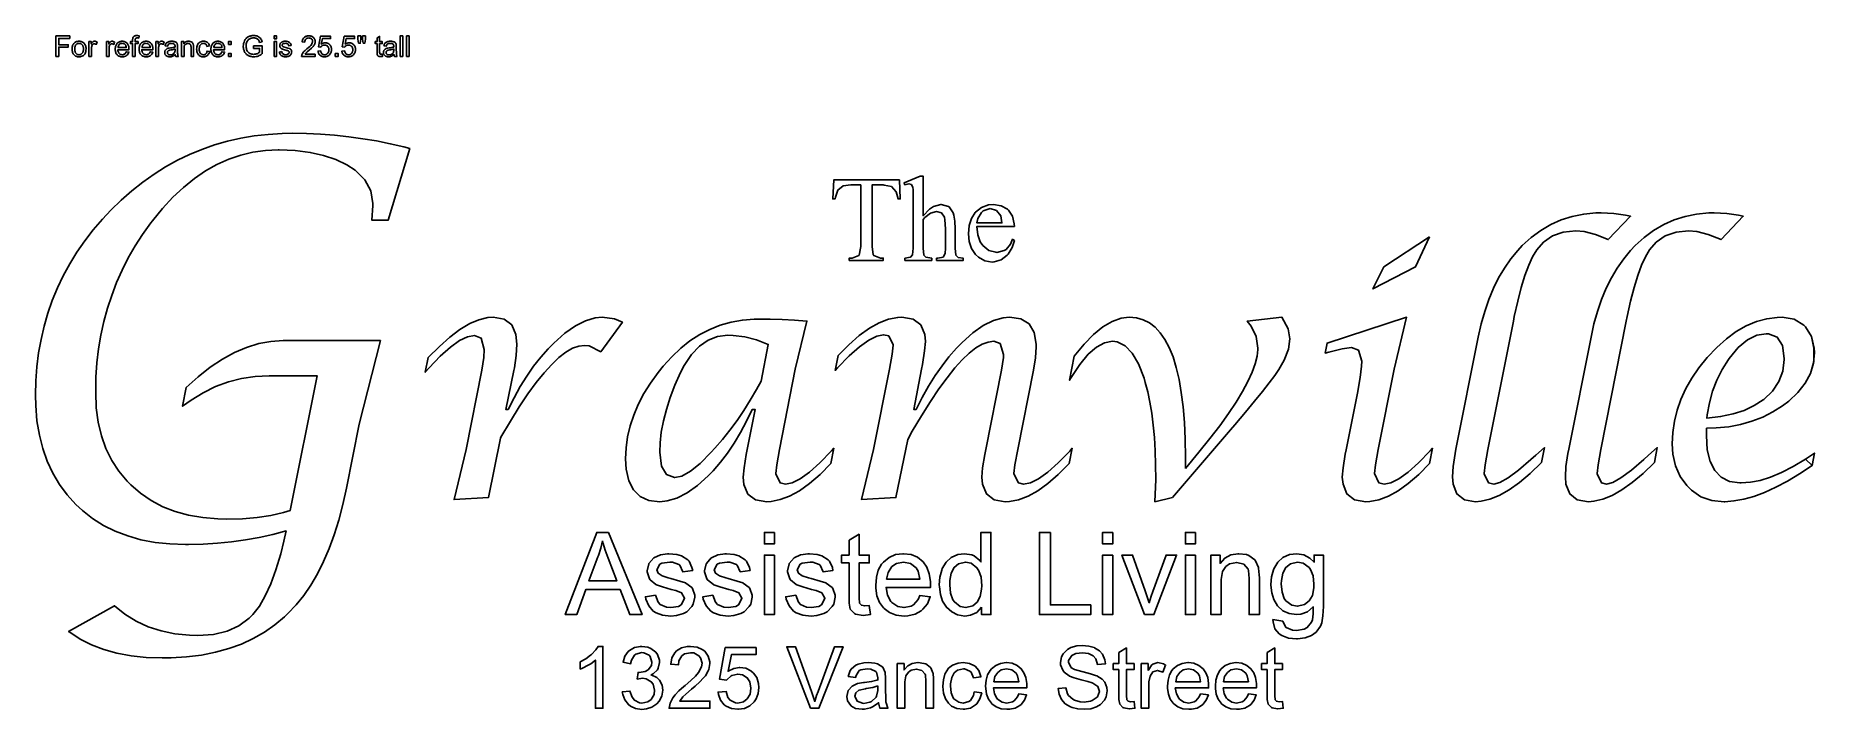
# Model space of a CAD drawing. Header units: metres. Extents: x 91.9 to 178.4, y -129.4 to -96.7.
import ezdxf

# ---------------------------------------------------------------- set-up
doc = ezdxf.new("R2010")
doc.units = ezdxf.units.M

msp = doc.modelspace()

# ---------------------------------------------------------------- linework, layer by layer
at = {"color": 7}
for points in [[(92.898, -97.669), (93.031, -97.669), (93.031, -97.216), (93.5, -97.216), (93.5, -97.098), (93.031, -97.098), (93.031, -96.788), (93.573, -96.788), (93.573, -96.67), (92.898, -96.67)], [(96.628, -97.669), (96.75, -97.669), (96.75, -97.041), (96.891, -97.041), (96.891, -96.946), (96.75, -96.946), (96.75, -96.879), (96.751, -96.849), (96.756, -96.823), (96.763, -96.804), (96.773, -96.789), (96.787, -96.779), (96.805, -96.772), (96.826, -96.767), (96.852, -96.766), (96.888, -96.767), (96.925, -96.772), (96.943, -96.665), (96.883, -96.656), (96.829, -96.653), (96.791, -96.655), (96.757, -96.66), (96.728, -96.669), (96.704, -96.682), (96.683, -96.698), (96.666, -96.716), (96.652, -96.737), (96.641, -96.76), (96.635, -96.78), (96.631, -96.805), (96.629, -96.835), (96.628, -96.869), (96.628, -96.946), (96.52, -96.946), (96.52, -97.041), (96.628, -97.041)], [(102.512, -97.278), (102.806, -97.278), (102.806, -97.464), (102.782, -97.482), (102.754, -97.5), (102.72, -97.517), (102.682, -97.534), (102.641, -97.548), (102.599, -97.559), (102.557, -97.565), (102.514, -97.567), (102.465, -97.564), (102.418, -97.556), (102.372, -97.543), (102.327, -97.524), (102.286, -97.499), (102.25, -97.468), (102.22, -97.432), (102.194, -97.39), (102.174, -97.342), (102.159, -97.289), (102.151, -97.231), (102.148, -97.166), (102.15, -97.113), (102.157, -97.062), (102.169, -97.012), (102.186, -96.965), (102.198, -96.939), (102.213, -96.913), (102.23, -96.889), (102.249, -96.867), (102.271, -96.845), (102.296, -96.826), (102.324, -96.809), (102.355, -96.794), (102.39, -96.782), (102.428, -96.773), (102.468, -96.768), (102.512, -96.766), (102.549, -96.768), (102.584, -96.773), (102.618, -96.781), (102.65, -96.792), (102.679, -96.806), (102.705, -96.823), (102.727, -96.841), (102.745, -96.862), (102.761, -96.886), (102.776, -96.914), (102.789, -96.946), (102.801, -96.982), (102.921, -96.95), (102.906, -96.902), (102.889, -96.858), (102.868, -96.82), (102.845, -96.786), (102.817, -96.756), (102.785, -96.73), (102.749, -96.708), (102.708, -96.688), (102.663, -96.673), (102.615, -96.662), (102.565, -96.655), (102.512, -96.653), (102.475, -96.654), (102.439, -96.657), (102.405, -96.662), (102.371, -96.668), (102.339, -96.677), (102.307, -96.688), (102.277, -96.7), (102.248, -96.714), (102.22, -96.73), (102.194, -96.749), (102.169, -96.769), (102.147, -96.792), (102.126, -96.816), (102.106, -96.843), (102.089, -96.871), (102.073, -96.902), (102.046, -96.966), (102.027, -97.033), (102.015, -97.103), (102.011, -97.175), (102.012, -97.211), (102.015, -97.247), (102.02, -97.281), (102.027, -97.315), (102.035, -97.348), (102.046, -97.379), (102.059, -97.411), (102.073, -97.441), (102.089, -97.47), (102.107, -97.497), (102.127, -97.523), (102.149, -97.547), (102.172, -97.569), (102.198, -97.589), (102.226, -97.607), (102.255, -97.623), (102.285, -97.638), (102.316, -97.651), (102.348, -97.661), (102.381, -97.67), (102.415, -97.677), (102.45, -97.682), (102.486, -97.685), (102.522, -97.686), (102.576, -97.684), (102.63, -97.676), (102.682, -97.664), (102.734, -97.647), (102.786, -97.625), (102.837, -97.598), (102.887, -97.567), (102.936, -97.53), (102.936, -97.16), (102.512, -97.16)], [(103.504, -96.811), (103.626, -96.811), (103.626, -96.67), (103.504, -96.67)], [(105.51, -97.552), (105.02, -97.552), (105.043, -97.518), (105.071, -97.485), (105.123, -97.437), (105.213, -97.359), (105.326, -97.259), (105.403, -97.183), (105.429, -97.152), (105.451, -97.121), (105.469, -97.091), (105.484, -97.061), (105.495, -97.032), (105.502, -97.003), (105.507, -96.974), (105.508, -96.944), (105.507, -96.915), (105.503, -96.887), (105.496, -96.861), (105.487, -96.835), (105.475, -96.811), (105.461, -96.788), (105.444, -96.766), (105.424, -96.746), (105.402, -96.727), (105.379, -96.711), (105.353, -96.697), (105.326, -96.686), (105.297, -96.677), (105.265, -96.671), (105.232, -96.667), (105.197, -96.666), (105.162, -96.667), (105.129, -96.671), (105.098, -96.676), (105.069, -96.685), (105.041, -96.695), (105.016, -96.708), (104.992, -96.723), (104.97, -96.74), (104.95, -96.759), (104.932, -96.781), (104.916, -96.805), (104.903, -96.831), (104.892, -96.859), (104.883, -96.889), (104.876, -96.921), (104.872, -96.955), (104.998, -96.968), (105.002, -96.923), (105.012, -96.884), (105.029, -96.85), (105.052, -96.821), (105.081, -96.798), (105.114, -96.781), (105.152, -96.771), (105.194, -96.768), (105.234, -96.771), (105.27, -96.78), (105.302, -96.795), (105.33, -96.817), (105.353, -96.844), (105.369, -96.873), (105.379, -96.906), (105.382, -96.941), (105.378, -96.976), (105.368, -97.012), (105.35, -97.05), (105.325, -97.088), (105.29, -97.131), (105.241, -97.18), (105.18, -97.237), (105.105, -97.3), (105.056, -97.342), (105.012, -97.381), (104.975, -97.417), (104.945, -97.451), (104.919, -97.484), (104.896, -97.517), (104.878, -97.55), (104.863, -97.584), (104.856, -97.605), (104.852, -97.626), (104.849, -97.647), (104.849, -97.669), (105.51, -97.669)], [(105.641, -97.408), (105.641, -97.408), (105.645, -97.439), (105.652, -97.468), (105.661, -97.495), (105.672, -97.521), (105.685, -97.546), (105.701, -97.569), (105.719, -97.59), (105.74, -97.61), (105.762, -97.628), (105.786, -97.643), (105.811, -97.656), (105.838, -97.667), (105.867, -97.675), (105.897, -97.681), (105.929, -97.685), (105.962, -97.686), (106.003, -97.684), (106.041, -97.678), (106.077, -97.669), (106.111, -97.656), (106.142, -97.639), (106.172, -97.618), (106.199, -97.593), (106.224, -97.565), (106.243, -97.54), (106.259, -97.513), (106.272, -97.486), (106.283, -97.457), (106.292, -97.427), (106.298, -97.396), (106.302, -97.364), (106.303, -97.331), (106.302, -97.296), (106.297, -97.263), (106.29, -97.231), (106.281, -97.201), (106.268, -97.173), (106.252, -97.146), (106.234, -97.121), (106.213, -97.098), (106.19, -97.077), (106.166, -97.058), (106.14, -97.042), (106.113, -97.03), (106.085, -97.02), (106.056, -97.013), (106.025, -97.008), (105.993, -97.007), (105.944, -97.011), (105.896, -97.023), (105.849, -97.042), (105.804, -97.07), (105.858, -96.801), (106.256, -96.801), (106.256, -96.684), (105.759, -96.684), (105.663, -97.197), (105.778, -97.212), (105.793, -97.191), (105.81, -97.173), (105.83, -97.156), (105.853, -97.142), (105.878, -97.13), (105.903, -97.122), (105.931, -97.117), (105.96, -97.115), (105.983, -97.116), (106.005, -97.119), (106.026, -97.124), (106.046, -97.13), (106.065, -97.139), (106.083, -97.15), (106.099, -97.162), (106.115, -97.176), (106.128, -97.192), (106.14, -97.209), (106.15, -97.227), (106.158, -97.247), (106.165, -97.269), (106.169, -97.292), (106.172, -97.316), (106.173, -97.342), (106.172, -97.369), (106.169, -97.394), (106.165, -97.418), (106.158, -97.441), (106.149, -97.463), (106.139, -97.483), (106.126, -97.502), (106.112, -97.519), (106.096, -97.535), (106.08, -97.548), (106.062, -97.56), (106.044, -97.569), (106.025, -97.576), (106.005, -97.582), (105.984, -97.585), (105.962, -97.586), (105.927, -97.583), (105.894, -97.574), (105.864, -97.559), (105.836, -97.538), (105.813, -97.512), (105.794, -97.48), (105.779, -97.441), (105.77, -97.397)], [(106.805, -97.408), (106.805, -97.408), (106.809, -97.439), (106.816, -97.468), (106.825, -97.495), (106.836, -97.521), (106.849, -97.546), (106.865, -97.569), (106.883, -97.59), (106.904, -97.61), (106.926, -97.628), (106.95, -97.643), (106.975, -97.656), (107.002, -97.667), (107.031, -97.675), (107.061, -97.681), (107.093, -97.685), (107.126, -97.686), (107.167, -97.684), (107.205, -97.678), (107.241, -97.669), (107.275, -97.656), (107.306, -97.639), (107.336, -97.618), (107.363, -97.593), (107.388, -97.565), (107.407, -97.54), (107.423, -97.513), (107.436, -97.486), (107.447, -97.457), (107.456, -97.427), (107.462, -97.396), (107.466, -97.364), (107.467, -97.331), (107.466, -97.296), (107.461, -97.263), (107.454, -97.231), (107.445, -97.201), (107.432, -97.173), (107.416, -97.146), (107.398, -97.121), (107.377, -97.098), (107.354, -97.077), (107.33, -97.058), (107.304, -97.042), (107.277, -97.03), (107.249, -97.02), (107.22, -97.013), (107.189, -97.008), (107.157, -97.007), (107.108, -97.011), (107.06, -97.023), (107.013, -97.042), (106.968, -97.07), (107.022, -96.801), (107.42, -96.801), (107.42, -96.684), (106.923, -96.684), (106.827, -97.197), (106.942, -97.212), (106.957, -97.191), (106.974, -97.173), (106.994, -97.156), (107.017, -97.142), (107.042, -97.13), (107.067, -97.122), (107.095, -97.117), (107.124, -97.115), (107.147, -97.116), (107.169, -97.119), (107.19, -97.124), (107.21, -97.13), (107.229, -97.139), (107.247, -97.15), (107.263, -97.162), (107.279, -97.176), (107.292, -97.192), (107.304, -97.209), (107.314, -97.227), (107.322, -97.247), (107.329, -97.269), (107.333, -97.292), (107.336, -97.316), (107.337, -97.342), (107.336, -97.369), (107.333, -97.394), (107.329, -97.418), (107.322, -97.441), (107.313, -97.463), (107.303, -97.483), (107.29, -97.502), (107.276, -97.519), (107.26, -97.535), (107.244, -97.548), (107.226, -97.56), (107.208, -97.569), (107.189, -97.576), (107.169, -97.582), (107.148, -97.585), (107.126, -97.586), (107.091, -97.583), (107.058, -97.574), (107.028, -97.559), (107, -97.538), (106.977, -97.512), (106.958, -97.48), (106.943, -97.441), (106.934, -97.397)], [(107.621, -97.024), (107.696, -97.024), (107.727, -96.834), (107.727, -96.67), (107.587, -96.67), (107.587, -96.834)], [(107.847, -97.024), (107.92, -97.024), (107.953, -96.834), (107.953, -96.67), (107.813, -96.67), (107.813, -96.834)], [(108.767, -97.56), (108.767, -97.56), (108.713, -97.565), (108.689, -97.563), (108.671, -97.556), (108.658, -97.546), (108.65, -97.532), (108.645, -97.507), (108.643, -97.464), (108.643, -97.041), (108.767, -97.041), (108.767, -96.946), (108.643, -96.946), (108.643, -96.693), (108.521, -96.766), (108.521, -96.946), (108.431, -96.946), (108.431, -97.041), (108.521, -97.041), (108.521, -97.458), (108.522, -97.508), (108.525, -97.549), (108.529, -97.58), (108.536, -97.602), (108.545, -97.618), (108.557, -97.633), (108.571, -97.647), (108.588, -97.658), (108.608, -97.667), (108.632, -97.673), (108.66, -97.677), (108.692, -97.678), (108.736, -97.676), (108.785, -97.668)], [(109.64, -97.669), (109.763, -97.669), (109.763, -96.67), (109.64, -96.67)], [(109.95, -97.669), (110.073, -97.669), (110.073, -96.67), (109.95, -96.67)], [(93.683, -97.308), (93.683, -97.308), (93.684, -97.352), (93.689, -97.394), (93.696, -97.433), (93.707, -97.47), (93.72, -97.503), (93.736, -97.534), (93.755, -97.563), (93.777, -97.588), (93.801, -97.611), (93.827, -97.631), (93.855, -97.647), (93.885, -97.661), (93.917, -97.671), (93.95, -97.679), (93.986, -97.683), (94.023, -97.685), (94.069, -97.682), (94.114, -97.674), (94.157, -97.661), (94.198, -97.642), (94.235, -97.617), (94.268, -97.588), (94.297, -97.555), (94.32, -97.517), (94.338, -97.473), (94.351, -97.422), (94.359, -97.364), (94.361, -97.297), (94.36, -97.255), (94.355, -97.215), (94.348, -97.178), (94.338, -97.143), (94.324, -97.111), (94.308, -97.08), (94.289, -97.053), (94.267, -97.027), (94.242, -97.004), (94.216, -96.984), (94.188, -96.967), (94.158, -96.954), (94.127, -96.943), (94.094, -96.935), (94.059, -96.931), (94.023, -96.929), (93.99, -96.93), (93.958, -96.934), (93.928, -96.94), (93.898, -96.949), (93.871, -96.961), (93.844, -96.975), (93.819, -96.991), (93.795, -97.01), (93.769, -97.036), (93.746, -97.065), (93.727, -97.097), (93.711, -97.132), (93.699, -97.171), (93.69, -97.213), (93.685, -97.259)], [(93.809, -97.308), (93.809, -97.308), (93.81, -97.274), (93.813, -97.243), (93.818, -97.213), (93.825, -97.186), (93.833, -97.161), (93.844, -97.138), (93.856, -97.118), (93.87, -97.1), (93.886, -97.084), (93.902, -97.07), (93.92, -97.058), (93.938, -97.048), (93.958, -97.041), (93.979, -97.035), (94, -97.032), (94.023, -97.031), (94.045, -97.032), (94.066, -97.035), (94.087, -97.041), (94.106, -97.048), (94.125, -97.058), (94.142, -97.07), (94.159, -97.084), (94.175, -97.1), (94.189, -97.118), (94.201, -97.139), (94.212, -97.161), (94.22, -97.185), (94.227, -97.212), (94.231, -97.24), (94.234, -97.271), (94.235, -97.303), (94.234, -97.337), (94.231, -97.37), (94.227, -97.4), (94.22, -97.427), (94.212, -97.453), (94.201, -97.476), (94.189, -97.497), (94.175, -97.515), (94.159, -97.532), (94.142, -97.546), (94.125, -97.558), (94.106, -97.568), (94.087, -97.575), (94.066, -97.581), (94.045, -97.584), (94.023, -97.585), (94, -97.584), (93.979, -97.581), (93.958, -97.575), (93.938, -97.568), (93.92, -97.558), (93.902, -97.546), (93.886, -97.532), (93.87, -97.515), (93.856, -97.497), (93.844, -97.477), (93.833, -97.454), (93.825, -97.429), (93.818, -97.402), (93.813, -97.373), (93.81, -97.341)], [(94.504, -97.669), (94.626, -97.669), (94.626, -97.29), (94.627, -97.252), (94.631, -97.216), (94.638, -97.181), (94.647, -97.147), (94.655, -97.127), (94.665, -97.109), (94.677, -97.093), (94.692, -97.08), (94.708, -97.07), (94.726, -97.062), (94.745, -97.058), (94.765, -97.056), (94.787, -97.058), (94.81, -97.063), (94.832, -97.071), (94.855, -97.083), (94.897, -96.969), (94.865, -96.951), (94.833, -96.939), (94.802, -96.931), (94.771, -96.929), (94.75, -96.931), (94.73, -96.935), (94.71, -96.943), (94.692, -96.954), (94.674, -96.969), (94.654, -96.991), (94.635, -97.02), (94.614, -97.055), (94.614, -96.946), (94.504, -96.946)], [(95.357, -97.669), (95.479, -97.669), (95.479, -97.29), (95.48, -97.252), (95.484, -97.216), (95.491, -97.181), (95.5, -97.147), (95.508, -97.127), (95.518, -97.109), (95.53, -97.093), (95.545, -97.08), (95.561, -97.07), (95.579, -97.062), (95.598, -97.058), (95.618, -97.056), (95.641, -97.058), (95.663, -97.063), (95.686, -97.071), (95.708, -97.083), (95.75, -96.969), (95.718, -96.951), (95.686, -96.939), (95.655, -96.931), (95.624, -96.929), (95.603, -96.931), (95.583, -96.935), (95.563, -96.943), (95.545, -96.954), (95.527, -96.969), (95.507, -96.991), (95.488, -97.02), (95.467, -97.055), (95.467, -96.946), (95.357, -96.946)], [(96.318, -97.436), (96.318, -97.436), (96.303, -97.472), (96.286, -97.504), (96.266, -97.529), (96.243, -97.55), (96.218, -97.565), (96.19, -97.576), (96.16, -97.583), (96.128, -97.585), (96.106, -97.584), (96.084, -97.581), (96.064, -97.576), (96.044, -97.569), (96.026, -97.56), (96.008, -97.55), (95.992, -97.537), (95.976, -97.522), (95.962, -97.505), (95.949, -97.487), (95.939, -97.466), (95.929, -97.444), (95.922, -97.421), (95.916, -97.395), (95.912, -97.368), (95.909, -97.339), (96.449, -97.339), (96.449, -97.306), (96.448, -97.263), (96.443, -97.222), (96.436, -97.183), (96.426, -97.147), (96.413, -97.114), (96.398, -97.083), (96.379, -97.054), (96.357, -97.028), (96.333, -97.005), (96.308, -96.985), (96.281, -96.968), (96.252, -96.954), (96.222, -96.943), (96.189, -96.935), (96.156, -96.931), (96.12, -96.929), (96.083, -96.931), (96.049, -96.935), (96.015, -96.943), (95.984, -96.954), (95.955, -96.969), (95.927, -96.986), (95.9, -97.006), (95.876, -97.03), (95.854, -97.057), (95.835, -97.086), (95.819, -97.118), (95.805, -97.152), (95.795, -97.188), (95.788, -97.228), (95.783, -97.27), (95.782, -97.314), (95.783, -97.357), (95.788, -97.397), (95.795, -97.435), (95.805, -97.471), (95.818, -97.504), (95.834, -97.534), (95.853, -97.562), (95.875, -97.588), (95.899, -97.611), (95.926, -97.631), (95.954, -97.647), (95.984, -97.661), (96.017, -97.671), (96.052, -97.679), (96.088, -97.683), (96.127, -97.685), (96.158, -97.684), (96.187, -97.681), (96.215, -97.677), (96.242, -97.67), (96.267, -97.662), (96.291, -97.651), (96.313, -97.639), (96.334, -97.625), (96.371, -97.591), (96.402, -97.551), (96.427, -97.504), (96.445, -97.452)], [(95.916, -97.238), (95.916, -97.238), (95.922, -97.193), (95.935, -97.153), (95.954, -97.117), (95.98, -97.087), (96.01, -97.062), (96.044, -97.044), (96.081, -97.034), (96.121, -97.03), (96.144, -97.031), (96.166, -97.034), (96.186, -97.04), (96.206, -97.048), (96.225, -97.058), (96.242, -97.07), (96.258, -97.084), (96.273, -97.101), (96.29, -97.127), (96.304, -97.158), (96.314, -97.195), (96.32, -97.238)], [(97.482, -97.436), (97.482, -97.436), (97.467, -97.472), (97.45, -97.504), (97.43, -97.529), (97.407, -97.55), (97.382, -97.565), (97.354, -97.576), (97.324, -97.583), (97.292, -97.585), (97.27, -97.584), (97.248, -97.581), (97.228, -97.576), (97.208, -97.569), (97.19, -97.56), (97.172, -97.55), (97.156, -97.537), (97.14, -97.522), (97.126, -97.505), (97.113, -97.487), (97.103, -97.466), (97.093, -97.444), (97.086, -97.421), (97.08, -97.395), (97.076, -97.368), (97.073, -97.339), (97.613, -97.339), (97.613, -97.306), (97.612, -97.263), (97.607, -97.222), (97.6, -97.183), (97.59, -97.147), (97.577, -97.114), (97.562, -97.083), (97.543, -97.054), (97.521, -97.028), (97.497, -97.005), (97.472, -96.985), (97.445, -96.968), (97.416, -96.954), (97.386, -96.943), (97.353, -96.935), (97.32, -96.931), (97.284, -96.929), (97.247, -96.931), (97.213, -96.935), (97.179, -96.943), (97.148, -96.954), (97.119, -96.969), (97.091, -96.986), (97.064, -97.006), (97.04, -97.03), (97.018, -97.057), (96.999, -97.086), (96.983, -97.118), (96.969, -97.152), (96.959, -97.188), (96.952, -97.228), (96.947, -97.27), (96.946, -97.314), (96.947, -97.357), (96.952, -97.397), (96.959, -97.435), (96.969, -97.471), (96.982, -97.504), (96.998, -97.534), (97.017, -97.562), (97.039, -97.588), (97.063, -97.611), (97.09, -97.631), (97.118, -97.647), (97.148, -97.661), (97.181, -97.671), (97.216, -97.679), (97.252, -97.683), (97.291, -97.685), (97.322, -97.684), (97.351, -97.681), (97.379, -97.677), (97.406, -97.67), (97.431, -97.662), (97.455, -97.651), (97.477, -97.639), (97.498, -97.625), (97.535, -97.591), (97.566, -97.551), (97.591, -97.504), (97.609, -97.452)], [(97.08, -97.238), (97.08, -97.238), (97.086, -97.193), (97.099, -97.153), (97.118, -97.117), (97.144, -97.087), (97.174, -97.062), (97.208, -97.044), (97.245, -97.034), (97.285, -97.03), (97.308, -97.031), (97.33, -97.034), (97.35, -97.04), (97.37, -97.048), (97.389, -97.058), (97.406, -97.07), (97.422, -97.084), (97.437, -97.101), (97.454, -97.127), (97.468, -97.158), (97.478, -97.195), (97.484, -97.238)], [(97.762, -97.669), (97.884, -97.669), (97.884, -97.29), (97.885, -97.252), (97.889, -97.216), (97.896, -97.181), (97.905, -97.147), (97.913, -97.127), (97.923, -97.109), (97.935, -97.093), (97.95, -97.08), (97.966, -97.07), (97.984, -97.062), (98.003, -97.058), (98.023, -97.056), (98.046, -97.058), (98.068, -97.063), (98.091, -97.071), (98.113, -97.083), (98.155, -96.969), (98.123, -96.951), (98.091, -96.939), (98.06, -96.931), (98.029, -96.929), (98.008, -96.931), (97.988, -96.935), (97.968, -96.943), (97.95, -96.954), (97.932, -96.969), (97.912, -96.991), (97.893, -97.02), (97.872, -97.055), (97.872, -96.946), (97.762, -96.946)], [(98.7, -97.58), (98.7, -97.58), (98.704, -97.605), (98.709, -97.628), (98.716, -97.649), (98.725, -97.669), (98.853, -97.669), (98.842, -97.648), (98.833, -97.627), (98.827, -97.605), (98.822, -97.582), (98.819, -97.552), (98.816, -97.505), (98.815, -97.444), (98.814, -97.366), (98.814, -97.203), (98.812, -97.134), (98.808, -97.089), (98.801, -97.065), (98.793, -97.043), (98.782, -97.024), (98.77, -97.006), (98.754, -96.99), (98.735, -96.975), (98.712, -96.962), (98.685, -96.951), (98.654, -96.942), (98.618, -96.935), (98.578, -96.93), (98.534, -96.929), (98.489, -96.931), (98.446, -96.935), (98.407, -96.943), (98.37, -96.954), (98.337, -96.968), (98.308, -96.985), (98.282, -97.005), (98.261, -97.027), (98.244, -97.053), (98.229, -97.082), (98.217, -97.115), (98.207, -97.152), (98.327, -97.168), (98.338, -97.133), (98.352, -97.103), (98.369, -97.079), (98.389, -97.061), (98.412, -97.048), (98.441, -97.038), (98.475, -97.033), (98.516, -97.031), (98.56, -97.033), (98.598, -97.041), (98.63, -97.054), (98.656, -97.072), (98.671, -97.09), (98.682, -97.114), (98.689, -97.143), (98.691, -97.178), (98.69, -97.21), (98.65, -97.222), (98.6, -97.233), (98.54, -97.243), (98.471, -97.252), (98.407, -97.261), (98.362, -97.271), (98.315, -97.288), (98.274, -97.311), (98.255, -97.325), (98.239, -97.342), (98.224, -97.36), (98.211, -97.381), (98.2, -97.403), (98.192, -97.427), (98.188, -97.453), (98.186, -97.479), (98.187, -97.501), (98.19, -97.522), (98.195, -97.542), (98.202, -97.561), (98.211, -97.579), (98.222, -97.596), (98.235, -97.612), (98.25, -97.627), (98.267, -97.641), (98.286, -97.653), (98.306, -97.662), (98.328, -97.671), (98.352, -97.677), (98.378, -97.681), (98.405, -97.684), (98.434, -97.685), (98.469, -97.684), (98.504, -97.679), (98.537, -97.672), (98.569, -97.662), (98.601, -97.648), (98.633, -97.63), (98.666, -97.607)], [(98.69, -97.306), (98.69, -97.351), (98.689, -97.389), (98.685, -97.422), (98.679, -97.451), (98.67, -97.474), (98.655, -97.499), (98.637, -97.522), (98.615, -97.541), (98.589, -97.558), (98.56, -97.572), (98.53, -97.582), (98.497, -97.588), (98.463, -97.59), (98.429, -97.588), (98.4, -97.582), (98.375, -97.571), (98.355, -97.557), (98.338, -97.54), (98.326, -97.52), (98.319, -97.499), (98.317, -97.475), (98.318, -97.459), (98.321, -97.445), (98.327, -97.43), (98.334, -97.417), (98.344, -97.405), (98.355, -97.394), (98.368, -97.385), (98.383, -97.377), (98.425, -97.364), (98.49, -97.353), (98.553, -97.343), (98.607, -97.332), (98.653, -97.32)], [(99.004, -97.669), (99.127, -97.669), (99.127, -97.274), (99.128, -97.241), (99.131, -97.21), (99.135, -97.182), (99.141, -97.157), (99.149, -97.135), (99.159, -97.116), (99.171, -97.099), (99.184, -97.085), (99.213, -97.063), (99.246, -97.048), (99.281, -97.039), (99.319, -97.036), (99.343, -97.037), (99.365, -97.041), (99.386, -97.048), (99.405, -97.057), (99.422, -97.069), (99.436, -97.083), (99.447, -97.099), (99.455, -97.117), (99.461, -97.138), (99.466, -97.164), (99.468, -97.194), (99.469, -97.229), (99.469, -97.669), (99.592, -97.669), (99.592, -97.224), (99.59, -97.152), (99.585, -97.105), (99.579, -97.08), (99.57, -97.056), (99.56, -97.034), (99.547, -97.014), (99.532, -96.996), (99.513, -96.98), (99.491, -96.965), (99.465, -96.952), (99.437, -96.942), (99.408, -96.935), (99.377, -96.93), (99.345, -96.929), (99.309, -96.931), (99.274, -96.936), (99.242, -96.946), (99.212, -96.959), (99.184, -96.976), (99.158, -96.996), (99.135, -97.021), (99.114, -97.049), (99.114, -96.946), (99.004, -96.946)], [(100.252, -97.404), (100.252, -97.404), (100.243, -97.447), (100.23, -97.484), (100.213, -97.516), (100.191, -97.541), (100.165, -97.56), (100.137, -97.574), (100.105, -97.582), (100.07, -97.585), (100.048, -97.584), (100.027, -97.581), (100.007, -97.576), (99.989, -97.569), (99.971, -97.559), (99.954, -97.548), (99.939, -97.534), (99.924, -97.519), (99.911, -97.501), (99.9, -97.481), (99.89, -97.458), (99.883, -97.433), (99.877, -97.405), (99.872, -97.375), (99.87, -97.342), (99.869, -97.307), (99.87, -97.272), (99.873, -97.24), (99.877, -97.21), (99.883, -97.182), (99.891, -97.157), (99.901, -97.134), (99.913, -97.114), (99.926, -97.096), (99.941, -97.081), (99.957, -97.067), (99.975, -97.056), (99.993, -97.046), (100.012, -97.039), (100.033, -97.034), (100.054, -97.031), (100.077, -97.03), (100.107, -97.032), (100.134, -97.039), (100.159, -97.051), (100.182, -97.067), (100.202, -97.087), (100.218, -97.113), (100.232, -97.143), (100.242, -97.177), (100.361, -97.158), (100.347, -97.106), (100.326, -97.061), (100.299, -97.022), (100.265, -96.989), (100.246, -96.975), (100.225, -96.963), (100.203, -96.952), (100.179, -96.944), (100.155, -96.937), (100.128, -96.933), (100.101, -96.93), (100.072, -96.929), (100.026, -96.932), (99.982, -96.94), (99.94, -96.954), (99.9, -96.973), (99.863, -96.998), (99.83, -97.028), (99.803, -97.064), (99.781, -97.105), (99.764, -97.151), (99.752, -97.2), (99.744, -97.253), (99.742, -97.31), (99.743, -97.354), (99.748, -97.395), (99.755, -97.434), (99.765, -97.47), (99.777, -97.504), (99.793, -97.535), (99.812, -97.563), (99.833, -97.588), (99.856, -97.611), (99.882, -97.631), (99.909, -97.647), (99.938, -97.661), (99.969, -97.671), (100.001, -97.679), (100.036, -97.683), (100.072, -97.685), (100.101, -97.684), (100.129, -97.681), (100.156, -97.675), (100.181, -97.668), (100.206, -97.658), (100.229, -97.646), (100.251, -97.632), (100.272, -97.615), (100.291, -97.597), (100.309, -97.576), (100.324, -97.555), (100.338, -97.531), (100.35, -97.506), (100.359, -97.479), (100.367, -97.45), (100.373, -97.42)], [(100.973, -97.436), (100.973, -97.436), (100.958, -97.472), (100.941, -97.504), (100.921, -97.529), (100.898, -97.55), (100.873, -97.565), (100.845, -97.576), (100.815, -97.583), (100.783, -97.585), (100.761, -97.584), (100.739, -97.581), (100.719, -97.576), (100.699, -97.569), (100.681, -97.56), (100.663, -97.55), (100.647, -97.537), (100.631, -97.522), (100.617, -97.505), (100.604, -97.487), (100.594, -97.466), (100.584, -97.444), (100.577, -97.421), (100.571, -97.395), (100.567, -97.368), (100.564, -97.339), (101.104, -97.339), (101.104, -97.306), (101.103, -97.263), (101.098, -97.222), (101.091, -97.183), (101.081, -97.147), (101.068, -97.114), (101.053, -97.083), (101.034, -97.054), (101.012, -97.028), (100.988, -97.005), (100.963, -96.985), (100.936, -96.968), (100.907, -96.954), (100.877, -96.943), (100.844, -96.935), (100.811, -96.931), (100.775, -96.929), (100.738, -96.931), (100.704, -96.935), (100.67, -96.943), (100.639, -96.954), (100.61, -96.969), (100.582, -96.986), (100.555, -97.006), (100.531, -97.03), (100.509, -97.057), (100.49, -97.086), (100.474, -97.118), (100.46, -97.152), (100.45, -97.188), (100.443, -97.228), (100.438, -97.27), (100.437, -97.314), (100.438, -97.357), (100.443, -97.397), (100.45, -97.435), (100.46, -97.471), (100.473, -97.504), (100.489, -97.534), (100.508, -97.562), (100.53, -97.588), (100.554, -97.611), (100.581, -97.631), (100.609, -97.647), (100.639, -97.661), (100.672, -97.671), (100.707, -97.679), (100.743, -97.683), (100.782, -97.685), (100.813, -97.684), (100.842, -97.681), (100.87, -97.677), (100.897, -97.67), (100.922, -97.662), (100.946, -97.651), (100.968, -97.639), (100.989, -97.625), (101.026, -97.591), (101.057, -97.551), (101.082, -97.504), (101.1, -97.452)], [(100.571, -97.238), (100.571, -97.238), (100.577, -97.193), (100.59, -97.153), (100.609, -97.117), (100.635, -97.087), (100.665, -97.062), (100.699, -97.044), (100.736, -97.034), (100.776, -97.03), (100.799, -97.031), (100.821, -97.034), (100.841, -97.04), (100.861, -97.048), (100.88, -97.058), (100.897, -97.07), (100.913, -97.084), (100.928, -97.101), (100.945, -97.127), (100.959, -97.158), (100.969, -97.195), (100.975, -97.238)], [(101.288, -97.085), (101.428, -97.085), (101.428, -96.946), (101.288, -96.946)], [(101.288, -97.669), (101.428, -97.669), (101.428, -97.53), (101.288, -97.53)], [(103.504, -97.669), (103.626, -97.669), (103.626, -96.946), (103.504, -96.946)], [(103.764, -97.453), (103.764, -97.453), (103.77, -97.481), (103.777, -97.507), (103.787, -97.532), (103.798, -97.554), (103.81, -97.575), (103.825, -97.594), (103.841, -97.611), (103.859, -97.627), (103.878, -97.641), (103.9, -97.653), (103.923, -97.662), (103.949, -97.671), (103.977, -97.677), (104.007, -97.681), (104.039, -97.684), (104.073, -97.685), (104.115, -97.683), (104.154, -97.678), (104.191, -97.669), (104.226, -97.656), (104.258, -97.639), (104.286, -97.62), (104.31, -97.597), (104.33, -97.572), (104.345, -97.545), (104.356, -97.516), (104.363, -97.487), (104.365, -97.457), (104.363, -97.427), (104.358, -97.399), (104.349, -97.374), (104.336, -97.352), (104.32, -97.332), (104.301, -97.315), (104.279, -97.3), (104.255, -97.287), (104.184, -97.262), (104.073, -97.231), (103.965, -97.199), (103.937, -97.184), (103.918, -97.166), (103.907, -97.146), (103.903, -97.123), (103.905, -97.105), (103.912, -97.088), (103.923, -97.072), (103.939, -97.058), (103.96, -97.046), (103.987, -97.037), (104.02, -97.032), (104.06, -97.03), (104.093, -97.032), (104.123, -97.038), (104.149, -97.047), (104.171, -97.061), (104.188, -97.079), (104.202, -97.099), (104.212, -97.122), (104.218, -97.149), (104.338, -97.132), (104.331, -97.099), (104.322, -97.069), (104.31, -97.043), (104.296, -97.02), (104.278, -97), (104.257, -96.983), (104.231, -96.967), (104.201, -96.954), (104.167, -96.943), (104.131, -96.935), (104.092, -96.931), (104.051, -96.929), (103.996, -96.933), (103.945, -96.944), (103.922, -96.952), (103.901, -96.96), (103.883, -96.969), (103.867, -96.98), (103.849, -96.994), (103.833, -97.011), (103.819, -97.029), (103.807, -97.048), (103.797, -97.069), (103.79, -97.091), (103.785, -97.114), (103.784, -97.138), (103.786, -97.164), (103.791, -97.188), (103.8, -97.212), (103.812, -97.235), (103.827, -97.256), (103.845, -97.274), (103.866, -97.29), (103.891, -97.303), (103.922, -97.316), (103.963, -97.331), (104.015, -97.346), (104.077, -97.363), (104.123, -97.375), (104.159, -97.386), (104.186, -97.395), (104.203, -97.404), (104.219, -97.417), (104.23, -97.433), (104.237, -97.45), (104.239, -97.47), (104.236, -97.492), (104.229, -97.513), (104.216, -97.532), (104.198, -97.55), (104.175, -97.565), (104.146, -97.576), (104.112, -97.583), (104.073, -97.585), (104.033, -97.583), (103.998, -97.575), (103.968, -97.563), (103.942, -97.546), (103.921, -97.524), (103.904, -97.499), (103.892, -97.469), (103.885, -97.434)], [(106.486, -97.669), (106.625, -97.669), (106.625, -97.53), (106.486, -97.53)], [(109.339, -97.58), (109.339, -97.58), (109.343, -97.605), (109.348, -97.628), (109.355, -97.649), (109.364, -97.669), (109.492, -97.669), (109.481, -97.648), (109.472, -97.627), (109.466, -97.605), (109.461, -97.582), (109.458, -97.552), (109.455, -97.505), (109.454, -97.444), (109.453, -97.366), (109.453, -97.203), (109.451, -97.134), (109.447, -97.089), (109.44, -97.065), (109.432, -97.043), (109.421, -97.024), (109.409, -97.006), (109.393, -96.99), (109.374, -96.975), (109.351, -96.962), (109.324, -96.951), (109.293, -96.942), (109.257, -96.935), (109.217, -96.93), (109.173, -96.929), (109.128, -96.931), (109.085, -96.935), (109.046, -96.943), (109.009, -96.954), (108.976, -96.968), (108.947, -96.985), (108.921, -97.005), (108.9, -97.027), (108.883, -97.053), (108.868, -97.082), (108.856, -97.115), (108.846, -97.152), (108.966, -97.168), (108.977, -97.133), (108.991, -97.103), (109.008, -97.079), (109.028, -97.061), (109.051, -97.048), (109.08, -97.038), (109.114, -97.033), (109.155, -97.031), (109.199, -97.033), (109.237, -97.041), (109.269, -97.054), (109.295, -97.072), (109.31, -97.09), (109.321, -97.114), (109.328, -97.143), (109.33, -97.178), (109.329, -97.21), (109.289, -97.222), (109.239, -97.233), (109.179, -97.243), (109.11, -97.252), (109.046, -97.261), (109.001, -97.271), (108.954, -97.288), (108.913, -97.311), (108.894, -97.325), (108.878, -97.342), (108.863, -97.36), (108.85, -97.381), (108.839, -97.403), (108.831, -97.427), (108.827, -97.453), (108.825, -97.479), (108.826, -97.501), (108.829, -97.522), (108.834, -97.542), (108.841, -97.561), (108.85, -97.579), (108.861, -97.596), (108.874, -97.612), (108.889, -97.627), (108.906, -97.641), (108.925, -97.653), (108.945, -97.662), (108.967, -97.671), (108.991, -97.677), (109.017, -97.681), (109.044, -97.684), (109.073, -97.685), (109.108, -97.684), (109.143, -97.679), (109.176, -97.672), (109.208, -97.662), (109.24, -97.648), (109.272, -97.63), (109.305, -97.607)], [(109.329, -97.306), (109.329, -97.351), (109.328, -97.389), (109.324, -97.422), (109.318, -97.451), (109.309, -97.474), (109.294, -97.499), (109.276, -97.522), (109.254, -97.541), (109.228, -97.558), (109.199, -97.572), (109.169, -97.582), (109.136, -97.588), (109.102, -97.59), (109.068, -97.588), (109.039, -97.582), (109.014, -97.571), (108.994, -97.557), (108.977, -97.54), (108.965, -97.52), (108.958, -97.499), (108.956, -97.475), (108.957, -97.459), (108.96, -97.445), (108.966, -97.43), (108.973, -97.417), (108.983, -97.405), (108.994, -97.394), (109.007, -97.385), (109.022, -97.377), (109.064, -97.364), (109.129, -97.353), (109.192, -97.343), (109.246, -97.332), (109.292, -97.32)], [(99.807, -125.836), (100.553, -125.782), (101.218, -125.626), (101.794, -125.362), (102.296, -124.989), (102.479, -124.806), (102.791, -124.405), (103.076, -123.91), (103.347, -123.32), (103.598, -122.642), (103.829, -121.862), (103.978, -121.252), (104.093, -120.75), (103.442, -120.92), (102.778, -121.062), (102.113, -121.184), (101.435, -121.279), (100.75, -121.347), (100.058, -121.388), (99.353, -121.408), (99.197, -121.408), (98.437, -121.381), (97.719, -121.306), (97.034, -121.177), (96.389, -120.994), (95.779, -120.764), (95.209, -120.479), (94.68, -120.146), (94.185, -119.753), (93.867, -119.462), (93.439, -118.994), (93.066, -118.485), (92.741, -117.942), (92.476, -117.359), (92.259, -116.742), (92.09, -116.084), (91.974, -115.386), (91.92, -114.653), (91.907, -114.151), (91.92, -113.453), (91.974, -112.761), (92.056, -112.09), (92.171, -111.432), (92.32, -110.788), (92.503, -110.157), (92.72, -109.533), (92.971, -108.929), (93.249, -108.339), (93.568, -107.763), (93.914, -107.193), (94.301, -106.644), (94.714, -106.108), (95.162, -105.586), (95.562, -105.152), (96.071, -104.664), (96.586, -104.202), (97.122, -103.782), (97.671, -103.395), (98.227, -103.036), (98.804, -102.717), (99.394, -102.439), (99.997, -102.188), (100.614, -101.971), (101.238, -101.795), (101.883, -101.646), (102.54, -101.537), (103.212, -101.463), (103.904, -101.422), (104.385, -101.408), (105.077, -101.422), (105.769, -101.449), (106.454, -101.503), (107.139, -101.578), (107.817, -101.673), (108.488, -101.781), (109.159, -101.917), (109.824, -102.073), (110.109, -102.148), (109.058, -105.627), (108.258, -105.627), (108.305, -104.921), (108.312, -104.82), (108.21, -104.209), (107.925, -103.673), (107.45, -103.199), (107.044, -102.941), (106.515, -102.683), (105.918, -102.48), (105.267, -102.337), (104.541, -102.249), (103.761, -102.215), (103.714, -102.215), (103.09, -102.243), (102.479, -102.331), (101.883, -102.473), (101.299, -102.67), (100.73, -102.927), (100.174, -103.239), (99.631, -103.612), (99.102, -104.04), (98.587, -104.521), (98.085, -105.064), (97.597, -105.661), (97.515, -105.769), (97.115, -106.325), (96.749, -106.888), (96.416, -107.471), (96.118, -108.061), (95.847, -108.665), (95.609, -109.289), (95.399, -109.92), (95.23, -110.564), (95.087, -111.222), (94.972, -111.893), (94.891, -112.578), (94.843, -113.277), (94.83, -113.989), (94.83, -114.002), (94.857, -114.755), (94.952, -115.46), (95.108, -116.125), (95.331, -116.742), (95.609, -117.318), (95.955, -117.847), (96.362, -118.329), (96.539, -118.512), (97.013, -118.919), (97.535, -119.272), (98.092, -119.57), (98.695, -119.801), (99.346, -119.984), (100.038, -120.099), (100.77, -120.16), (101.198, -120.174), (101.971, -120.153), (102.69, -120.092), (103.354, -119.997), (103.971, -119.855), (104.29, -119.76), (105.599, -113.202), (103.266, -113.202), (102.588, -113.236), (101.93, -113.331), (101.286, -113.494), (100.662, -113.724), (100.058, -114.023), (99.475, -114.382), (99.055, -114.687), (99.224, -113.778), (99.814, -113.249), (100.404, -112.781), (100.994, -112.388), (101.584, -112.069), (102.174, -111.818), (102.764, -111.635), (103.354, -111.527), (103.944, -111.486), (103.965, -111.486), (108.678, -111.486), (107.647, -115.562), (107.03, -118.668), (106.854, -119.468), (106.657, -120.228), (106.433, -120.94), (106.182, -121.611), (105.911, -122.242), (105.613, -122.832), (105.294, -123.381), (104.948, -123.883), (104.575, -124.344), (104.182, -124.765), (104.019, -124.928), (103.544, -125.321), (103.036, -125.68), (102.493, -125.986), (101.917, -126.25), (101.306, -126.474), (100.655, -126.65), (99.97, -126.786), (99.251, -126.874), (98.498, -126.922), (98.064, -126.928), (97.291, -126.901), (96.559, -126.827), (95.867, -126.698), (95.23, -126.521), (94.633, -126.291), (94.077, -126.013), (93.568, -125.68), (93.514, -125.64), (95.752, -124.385), (96.254, -124.792), (96.796, -125.138), (97.386, -125.409), (98.01, -125.613), (98.682, -125.755), (99.394, -125.823), (99.807, -125.836)], [(132.041, -103.918), (131.567, -103.918), (131.187, -103.958), (131.18, -103.958), (130.922, -104.169), (130.807, -104.514), (130.793, -104.596), (130.685, -104.596), (130.732, -103.673), (133.92, -103.673), (133.967, -104.596), (133.859, -104.596), (133.771, -104.25), (133.533, -103.999), (133.174, -103.924), (133.14, -103.918), (132.591, -103.918), (132.591, -106.908), (132.645, -107.315), (132.672, -107.356), (133.004, -107.478), (133.004, -107.478), (133.14, -107.478), (133.14, -107.587), (131.485, -107.587), (131.485, -107.478), (131.621, -107.478), (131.953, -107.356), (131.974, -107.329), (132.035, -106.99), (132.041, -106.908), (132.041, -103.918)], [(135.161, -105.505), (135.073, -105.593), (135.073, -106.99), (135.107, -107.329), (135.215, -107.437), (135.5, -107.485), (135.5, -107.587), (134.191, -107.587), (134.191, -107.485), (134.469, -107.431), (134.557, -107.315), (134.591, -106.99), (134.591, -104.596), (134.585, -104.141), (134.571, -104.04), (134.51, -103.904), (134.388, -103.863), (134.191, -103.911), (134.15, -103.809), (134.937, -103.484), (135.073, -103.484), (135.073, -105.416), (135.385, -105.104), (135.581, -104.962), (135.941, -104.867), (135.954, -104.867), (136.307, -104.969), (136.341, -104.989), (136.544, -105.281), (136.578, -105.382), (136.626, -105.681), (136.633, -106.054), (136.633, -106.99), (136.673, -107.336), (136.775, -107.444), (137.026, -107.485), (137.026, -107.587), (135.731, -107.587), (135.731, -107.485), (135.792, -107.485), (136.049, -107.424), (136.144, -107.261), (136.158, -106.99), (136.158, -106.054), (136.138, -105.613), (136.11, -105.484), (135.968, -105.281), (135.731, -105.213), (135.439, -105.288), (135.161, -105.505)], [(139.21, -107.288), (139.162, -107.342), (138.877, -107.566), (138.525, -107.661), (138.437, -107.668), (138.077, -107.607), (137.765, -107.431), (137.623, -107.295), (137.426, -107.01), (137.318, -106.664), (137.284, -106.298), (137.318, -105.891), (137.433, -105.545), (137.616, -105.26), (137.63, -105.24), (137.914, -105.009), (138.253, -104.887), (138.504, -104.867), (138.877, -104.928), (139.183, -105.104), (139.23, -105.152), (139.427, -105.444), (139.508, -105.81), (139.515, -105.939), (137.691, -105.939), (137.731, -106.346), (137.853, -106.678), (137.975, -106.861), (138.274, -107.105), (138.606, -107.193), (138.654, -107.2), (139.013, -107.112), (139.108, -107.051), (139.325, -106.793), (139.427, -106.563), (139.515, -106.624), (139.413, -106.969), (139.21, -107.288)], [(138.342, -105.071), (138.64, -105.159), (138.85, -105.416), (138.911, -105.769), (137.691, -105.769), (137.731, -105.552), (137.914, -105.254), (138.003, -105.179), (138.342, -105.071)], [(163.577, -118.749), (163.095, -119.021), (162.641, -119.211), (162.214, -119.306), (161.949, -119.326), (161.407, -119.231), (161.04, -118.946), (160.85, -118.471), (160.823, -118.112), (160.857, -117.617), (160.952, -116.986), (160.993, -116.776), (162.071, -111.323), (162.22, -110.679), (162.39, -110.069), (162.587, -109.492), (162.817, -108.943), (163.068, -108.434), (163.353, -107.96), (163.658, -107.519), (163.997, -107.112), (164.221, -106.868), (164.655, -106.468), (165.116, -106.128), (165.605, -105.844), (166.113, -105.62), (166.649, -105.45), (167.212, -105.335), (167.795, -105.281), (168.06, -105.281), (168.677, -105.308), (169.246, -105.389), (169.484, -105.444), (168.399, -106.576), (167.781, -106.332), (167.225, -106.19), (166.818, -106.156), (166.208, -106.217), (165.686, -106.4), (165.245, -106.705), (164.926, -107.071), (164.723, -107.41), (164.533, -107.824), (164.35, -108.326), (164.167, -108.909), (163.997, -109.58), (163.828, -110.326), (163.787, -110.543), (162.546, -116.789), (162.41, -117.529), (162.363, -117.963), (162.363, -117.97), (162.58, -118.417), (162.831, -118.471), (163.129, -118.397), (163.529, -118.173), (164.031, -117.8), (164.641, -117.278), (164.879, -117.061), (165.293, -116.695), (165.15, -117.42), (164.601, -117.949), (164.079, -118.397), (163.577, -118.749)], [(169.063, -118.749), (168.589, -119.021), (168.134, -119.211), (167.7, -119.306), (167.436, -119.326), (166.893, -119.231), (166.534, -118.946), (166.344, -118.471), (166.317, -118.112), (166.344, -117.617), (166.439, -116.986), (166.479, -116.776), (167.564, -111.323), (167.707, -110.679), (167.876, -110.069), (168.08, -109.492), (168.304, -108.943), (168.561, -108.434), (168.839, -107.96), (169.151, -107.519), (169.484, -107.112), (169.708, -106.868), (170.148, -106.468), (170.609, -106.128), (171.098, -105.844), (171.606, -105.62), (172.142, -105.45), (172.698, -105.335), (173.288, -105.281), (173.546, -105.281), (174.17, -105.308), (174.74, -105.389), (174.97, -105.444), (173.892, -106.576), (173.268, -106.332), (172.712, -106.19), (172.312, -106.156), (171.701, -106.217), (171.172, -106.4), (170.732, -106.705), (170.413, -107.071), (170.216, -107.41), (170.019, -107.824), (169.836, -108.326), (169.66, -108.909), (169.484, -109.58), (169.321, -110.326), (169.273, -110.543), (168.039, -116.789), (167.904, -117.529), (167.856, -117.963), (167.856, -117.97), (168.066, -118.417), (168.317, -118.471), (168.616, -118.397), (169.016, -118.173), (169.524, -117.8), (170.135, -117.278), (170.365, -117.061), (170.786, -116.695), (170.643, -117.42), (170.094, -117.949), (169.565, -118.397), (169.063, -118.749)], [(159.711, -106.447), (157.48, -107.905), (156.951, -108.977), (159.033, -107.905)], [(118.613, -111.723), (118.837, -111.751), (119.4, -112.029), (120.451, -110.598), (120.058, -110.435), (119.468, -110.354), (119.129, -110.381), (118.654, -110.523), (118.166, -110.774), (117.65, -111.133), (117.121, -111.608), (116.843, -111.886), (116.484, -112.3), (116.131, -112.741), (115.799, -113.222), (115.48, -113.731), (115.182, -114.267), (114.89, -114.843), (114.788, -114.843), (115.168, -112.937), (115.195, -112.815), (115.283, -112.212), (115.311, -111.656), (115.27, -111.195), (115.066, -110.727), (114.7, -110.449), (114.171, -110.354), (113.9, -110.374), (113.473, -110.476), (113.025, -110.666), (112.55, -110.95), (112.062, -111.317), (111.547, -111.778), (111.004, -112.32), (110.862, -113.026), (111.045, -112.822), (111.587, -112.252), (112.082, -111.805), (112.523, -111.493), (112.917, -111.303), (113.256, -111.235), (113.581, -111.364), (113.73, -111.92), (113.71, -112.307), (113.615, -112.931), (112.849, -116.789), (112.266, -119.224), (113.934, -119.129), (114.517, -116.24), (114.544, -116.186), (114.999, -115.413), (115.433, -114.714), (115.853, -114.084), (116.26, -113.527), (116.647, -113.053), (117.013, -112.646), (117.365, -112.314), (117.705, -112.056), (118.023, -111.866), (118.328, -111.757), (118.613, -111.723)], [(126.358, -118.485), (126.331, -118.132), (126.365, -117.685), (126.473, -117.027), (126.521, -116.789), (126.907, -114.836), (126.765, -114.836), (126.487, -115.413), (126.195, -115.962), (125.89, -116.478), (125.565, -116.959), (125.219, -117.407), (124.866, -117.82), (124.622, -118.064), (124.107, -118.539), (123.598, -118.899), (123.103, -119.15), (122.628, -119.292), (122.269, -119.326), (121.74, -119.265), (121.312, -119.075), (120.987, -118.756), (120.756, -118.315), (120.634, -117.746), (120.607, -117.237), (120.628, -116.701), (120.702, -116.172), (120.824, -115.643), (121.001, -115.114), (121.224, -114.592), (121.496, -114.07), (121.821, -113.555), (122.194, -113.039), (122.438, -112.734), (122.852, -112.273), (123.286, -111.859), (123.734, -111.506), (124.208, -111.195), (124.697, -110.944), (125.205, -110.74), (125.734, -110.591), (126.284, -110.496), (126.853, -110.449), (127.063, -110.449), (127.633, -110.455), (128.216, -110.469), (128.813, -110.503), (129.417, -110.543), (129.424, -110.543), (128.861, -112.883), (128.094, -116.789), (127.959, -117.529), (127.911, -117.963), (127.911, -117.97), (128.121, -118.417), (128.379, -118.471), (128.711, -118.404), (129.098, -118.214), (129.546, -117.888), (130.054, -117.441), (130.617, -116.857), (130.732, -116.728), (130.59, -117.468), (130.061, -117.997), (129.552, -118.437), (129.064, -118.79), (128.583, -119.055), (128.128, -119.224), (127.681, -119.312), (127.477, -119.326), (126.928, -119.231), (126.555, -118.953), (126.358, -118.485)], [(137.962, -118.478), (137.935, -118.132), (137.969, -117.685), (138.077, -117.027), (138.125, -116.789), (138.891, -112.924), (138.979, -112.314), (138.986, -112.164), (138.823, -111.635), (138.511, -111.52), (138.24, -111.561), (137.948, -111.669), (137.643, -111.846), (137.318, -112.103), (136.978, -112.429), (136.619, -112.822), (136.239, -113.297), (135.846, -113.839), (135.432, -114.457), (134.998, -115.142), (134.551, -115.901), (134.327, -116.308), (133.75, -119.129), (132.082, -119.224), (132.665, -116.789), (133.438, -112.883), (133.574, -112.144), (133.621, -111.71), (133.621, -111.696), (133.404, -111.256), (133.154, -111.208), (132.828, -111.269), (132.441, -111.466), (131.987, -111.791), (131.485, -112.239), (130.916, -112.822), (130.8, -112.944), (130.943, -112.219), (131.465, -111.69), (131.974, -111.242), (132.462, -110.889), (132.937, -110.625), (133.398, -110.449), (133.839, -110.36), (134.049, -110.354), (134.598, -110.449), (134.964, -110.727), (135.154, -111.195), (135.188, -111.54), (135.147, -111.988), (135.046, -112.646), (135.005, -112.883), (134.618, -114.836), (134.734, -114.836), (135.032, -114.253), (135.344, -113.704), (135.663, -113.195), (135.995, -112.72), (136.334, -112.273), (136.694, -111.866), (136.972, -111.581), (137.494, -111.106), (138.003, -110.754), (138.498, -110.51), (138.972, -110.381), (139.284, -110.354), (139.827, -110.435), (140.227, -110.679), (140.478, -111.093), (140.58, -111.669), (140.58, -111.791), (140.546, -112.327), (140.444, -112.931), (139.678, -116.789), (139.542, -117.529), (139.495, -117.963), (139.495, -117.97), (139.712, -118.417), (139.962, -118.471), (140.295, -118.404), (140.688, -118.214), (141.136, -117.895), (141.638, -117.441), (142.207, -116.864), (142.323, -116.728), (142.173, -117.468), (141.651, -117.997), (141.143, -118.437), (140.654, -118.79), (140.179, -119.055), (139.718, -119.231), (139.278, -119.312), (139.074, -119.326), (138.525, -119.231), (138.152, -118.946), (137.962, -118.478)], [(147.836, -117.705), (148.487, -116.918), (149.023, -116.254), (149.504, -115.63), (149.932, -115.033), (150.305, -114.484), (150.617, -113.961), (150.874, -113.48), (151.078, -113.032), (151.227, -112.625), (151.322, -112.252), (151.363, -111.92), (151.363, -111.866), (151.281, -111.296), (151.03, -110.788), (150.841, -110.543), (152.529, -110.354), (152.828, -110.916), (152.916, -111.405), (152.848, -111.907), (152.638, -112.449), (152.38, -112.897), (152.177, -113.188), (151.912, -113.541), (151.587, -113.961), (151.2, -114.436), (150.752, -114.979), (150.237, -115.582), (150.027, -115.833), (147.205, -119.129), (146.351, -119.326), (146.392, -118.248), (146.385, -117.529), (146.365, -116.851), (146.324, -116.206), (146.27, -115.596), (146.195, -115.026), (146.107, -114.49), (146.005, -113.989), (145.883, -113.527), (145.822, -113.324), (145.557, -112.625), (145.252, -112.096), (144.906, -111.737), (144.52, -111.554), (144.282, -111.52), (143.903, -111.595), (143.509, -111.805), (143.102, -112.158), (142.696, -112.653), (142.282, -113.283), (142.2, -113.419), (142.431, -112.252), (142.906, -111.662), (143.367, -111.188), (143.821, -110.815), (144.269, -110.557), (144.703, -110.401), (145.096, -110.354), (145.449, -110.381), (145.774, -110.476), (146.08, -110.625), (146.358, -110.835), (146.609, -111.106), (146.839, -111.439), (147.049, -111.832), (147.233, -112.286), (147.389, -112.802), (147.524, -113.378), (147.633, -114.009), (147.721, -114.707), (147.782, -115.467), (147.823, -116.281), (147.836, -117.156), (147.836, -117.271), (147.836, -117.705)], [(155.5, -118.478), (155.466, -118.132), (155.506, -117.678), (155.608, -117.02), (155.649, -116.803), (156.198, -114.05), (156.327, -113.283), (156.402, -112.741), (156.415, -112.497), (156.259, -111.961), (155.907, -111.832), (155.466, -111.886), (154.808, -112.049), (154.632, -112.096), (154.726, -111.615), (158.592, -110.354), (157.989, -112.883), (157.215, -116.789), (157.08, -117.535), (157.032, -117.956), (157.032, -117.956), (157.243, -118.417), (157.5, -118.471), (157.833, -118.404), (158.219, -118.214), (158.667, -117.888), (159.175, -117.441), (159.738, -116.857), (159.854, -116.728), (159.711, -117.468), (159.182, -117.997), (158.673, -118.437), (158.185, -118.79), (157.71, -119.055), (157.249, -119.231), (156.808, -119.312), (156.605, -119.326), (156.056, -119.231), (155.689, -118.946), (155.5, -118.478)], [(172.217, -118.539), (171.898, -118.098), (171.674, -117.59), (171.545, -117.02), (171.511, -116.505), (171.539, -115.955), (171.62, -115.413), (171.749, -114.877), (171.939, -114.348), (172.176, -113.826), (172.468, -113.317), (172.814, -112.815), (173.214, -112.32), (173.22, -112.314), (173.682, -111.825), (174.15, -111.405), (174.624, -111.052), (175.113, -110.774), (175.608, -110.564), (176.11, -110.428), (176.618, -110.36), (176.856, -110.354), (177.439, -110.449), (177.907, -110.74), (177.995, -110.828), (178.286, -111.289), (178.422, -111.852), (178.429, -112.063), (178.381, -112.592), (178.232, -113.093), (177.981, -113.568), (177.629, -114.016), (177.181, -114.436), (176.883, -114.66), (176.408, -114.958), (175.913, -115.209), (175.391, -115.413), (174.835, -115.569), (174.258, -115.677), (173.655, -115.738), (173.187, -115.752), (173.18, -116.105), (173.22, -116.796), (173.356, -117.366), (173.58, -117.814), (173.899, -118.132), (174.299, -118.336), (174.794, -118.417), (174.868, -118.417), (175.316, -118.383), (175.798, -118.288), (176.299, -118.126), (176.835, -117.902), (177.398, -117.61), (177.988, -117.257), (178.429, -116.959), (178.314, -117.569), (177.703, -117.976), (177.113, -118.329), (176.55, -118.627), (176.008, -118.878), (175.486, -119.068), (174.991, -119.211), (174.516, -119.292), (174.068, -119.326), (174.034, -119.326), (173.438, -119.265), (172.909, -119.082), (172.447, -118.77), (172.217, -118.539)], [(126.67, -114.389), (126.975, -113.867), (127.192, -113.466), (127.545, -111.676), (126.975, -111.452), (126.406, -111.31), (125.843, -111.235), (125.578, -111.228), (125.083, -111.289), (124.622, -111.466), (124.195, -111.757), (123.808, -112.171), (123.462, -112.7), (123.279, -113.046), (123.008, -113.663), (122.777, -114.26), (122.594, -114.843), (122.445, -115.399), (122.343, -115.942), (122.289, -116.464), (122.269, -116.912), (122.35, -117.597), (122.587, -118.01), (122.981, -118.153), (122.994, -118.153), (123.347, -118.078), (123.754, -117.847), (124.235, -117.461), (124.771, -116.918), (124.948, -116.722), (125.321, -116.294), (125.68, -115.847), (126.026, -115.379), (126.358, -114.891), (126.67, -114.389)], [(176.082, -111.154), (176.191, -111.154), (176.618, -111.323), (176.876, -111.723), (176.964, -112.361), (176.964, -112.402), (176.896, -112.971), (176.706, -113.487), (176.394, -113.948), (175.967, -114.355), (175.933, -114.375), (175.506, -114.653), (175.018, -114.884), (174.475, -115.06), (173.865, -115.189), (173.2, -115.27), (173.22, -115.101), (173.322, -114.511), (173.478, -113.955), (173.688, -113.412), (173.946, -112.897), (174.251, -112.408), (174.278, -112.368), (174.719, -111.832), (175.167, -111.452), (175.621, -111.228), (176.082, -111.154)], [(120.336, -123.605), (120.804, -124.819), (121.407, -124.819), (119.773, -120.818), (119.203, -120.818), (117.671, -124.819), (118.227, -124.819), (118.668, -123.605)], [(127.843, -120.818), (127.355, -120.818), (127.355, -121.381), (127.843, -121.381)], [(131.533, -124.548), (131.485, -124.263), (131.472, -123.971), (131.472, -122.303), (131.112, -122.303), (131.112, -121.923), (131.472, -121.923), (131.472, -121.204), (131.96, -120.906), (131.96, -121.923), (132.455, -121.923), (132.455, -122.303), (131.96, -122.303), (131.96, -123.999), (131.987, -124.27), (132.075, -124.365), (132.238, -124.399), (132.455, -124.378), (132.523, -124.812), (132.163, -124.86), (132.157, -124.86), (131.79, -124.799), (131.743, -124.772), (131.533, -124.548)], [(137.921, -124.453), (137.921, -124.819), (138.376, -124.819), (138.376, -120.818), (137.887, -120.818), (137.887, -122.256), (137.833, -122.188), (137.555, -121.964), (137.446, -121.917), (137.087, -121.856), (136.761, -121.896), (136.443, -122.045), (136.192, -122.269), (136.009, -122.581), (135.982, -122.656), (135.893, -123.002), (135.859, -123.375), (135.866, -123.463), (135.914, -123.836), (136.022, -124.161), (136.212, -124.46), (136.477, -124.69), (136.755, -124.833), (137.107, -124.887), (137.379, -124.853), (137.684, -124.711), (137.921, -124.453)], [(141.265, -120.818), (140.736, -120.818), (140.736, -124.819), (143.231, -124.819), (143.231, -124.344), (141.265, -124.344)], [(144.296, -120.818), (143.808, -120.818), (143.808, -121.381), (144.296, -121.381)], [(148.324, -120.818), (147.836, -120.818), (147.836, -121.381), (148.324, -121.381)], [(119.475, -121.238), (119.509, -121.354), (119.617, -121.679), (119.759, -122.066), (120.173, -123.178), (118.824, -123.178), (119.258, -122.005), (119.285, -121.944), (119.393, -121.591), (119.475, -121.238)], [(122.804, -124.48), (123.184, -124.419), (123.306, -124.344), (123.469, -124.039), (123.469, -124.019), (123.327, -123.754), (123.049, -123.653), (122.825, -123.592), (122.398, -123.47), (122.113, -123.368), (122.079, -123.354), (121.801, -123.13), (121.76, -123.076), (121.652, -122.737), (121.652, -122.69), (121.74, -122.344), (121.74, -122.33), (121.977, -122.059), (121.984, -122.059), (122.296, -121.917), (122.649, -121.856), (122.716, -121.856), (123.096, -121.889), (123.32, -121.957), (123.632, -122.147), (123.7, -122.222), (123.835, -122.534), (123.869, -122.669), (123.388, -122.737), (123.239, -122.418), (123.198, -122.384), (122.886, -122.269), (122.757, -122.262), (122.37, -122.317), (122.269, -122.371), (122.126, -122.635), (122.187, -122.805), (122.377, -122.934), (122.682, -123.029), (122.811, -123.063), (123.239, -123.185), (123.517, -123.28), (123.537, -123.286), (123.822, -123.503), (123.856, -123.544), (123.971, -123.876), (123.978, -123.965), (123.896, -124.311), (123.835, -124.426), (123.584, -124.677), (123.422, -124.765), (123.083, -124.86), (122.811, -124.887), (122.404, -124.846), (122.086, -124.738), (121.95, -124.65), (121.733, -124.399), (121.591, -124.06), (121.57, -123.951), (122.058, -123.876), (122.187, -124.216), (122.282, -124.324), (122.587, -124.46), (122.804, -124.48)], [(125.599, -124.48), (125.972, -124.419), (126.1, -124.344), (126.263, -124.039), (126.263, -124.019), (126.121, -123.754), (125.843, -123.653), (125.619, -123.592), (125.185, -123.47), (124.9, -123.368), (124.873, -123.354), (124.588, -123.13), (124.554, -123.076), (124.446, -122.737), (124.446, -122.69), (124.527, -122.344), (124.534, -122.33), (124.771, -122.059), (124.778, -122.059), (125.09, -121.917), (125.443, -121.856), (125.51, -121.856), (125.883, -121.889), (126.114, -121.957), (126.426, -122.147), (126.487, -122.222), (126.629, -122.534), (126.657, -122.669), (126.182, -122.737), (126.026, -122.418), (125.992, -122.384), (125.673, -122.269), (125.544, -122.262), (125.165, -122.317), (125.063, -122.371), (124.92, -122.635), (124.981, -122.805), (125.165, -122.934), (125.477, -123.029), (125.599, -123.063), (126.026, -123.185), (126.311, -123.28), (126.331, -123.286), (126.616, -123.503), (126.65, -123.544), (126.765, -123.876), (126.765, -123.965), (126.69, -124.311), (126.623, -124.426), (126.379, -124.677), (126.209, -124.765), (125.877, -124.86), (125.599, -124.887), (125.198, -124.846), (124.88, -124.738), (124.744, -124.65), (124.52, -124.399), (124.385, -124.06), (124.364, -123.951), (124.846, -123.876), (124.975, -124.216), (125.076, -124.324), (125.382, -124.46), (125.599, -124.48)], [(127.843, -121.923), (127.355, -121.923), (127.355, -124.819), (127.843, -124.819)], [(129.627, -124.48), (130.007, -124.419), (130.129, -124.344), (130.298, -124.039), (130.298, -124.019), (130.149, -123.754), (129.871, -123.653), (129.647, -123.592), (129.22, -123.47), (128.935, -123.368), (128.901, -123.354), (128.623, -123.13), (128.589, -123.076), (128.481, -122.737), (128.474, -122.69), (128.562, -122.344), (128.569, -122.33), (128.8, -122.059), (128.806, -122.059), (129.118, -121.917), (129.478, -121.856), (129.546, -121.856), (129.919, -121.889), (130.142, -121.957), (130.461, -122.147), (130.522, -122.222), (130.665, -122.534), (130.692, -122.669), (130.21, -122.737), (130.061, -122.418), (130.02, -122.384), (129.708, -122.269), (129.58, -122.262), (129.193, -122.317), (129.098, -122.371), (128.949, -122.635), (129.01, -122.805), (129.2, -122.934), (129.505, -123.029), (129.634, -123.063), (130.061, -123.185), (130.339, -123.28), (130.359, -123.286), (130.651, -123.503), (130.685, -123.544), (130.793, -123.876), (130.8, -123.965), (130.726, -124.311), (130.658, -124.426), (130.414, -124.677), (130.244, -124.765), (129.905, -124.86), (129.634, -124.887), (129.227, -124.846), (128.908, -124.738), (128.772, -124.65), (128.555, -124.399), (128.42, -124.06), (128.393, -123.951), (128.881, -123.876), (129.01, -124.216), (129.112, -124.324), (129.41, -124.46), (129.627, -124.48)], [(133.147, -124.494), (132.957, -124.229), (132.828, -123.91), (132.774, -123.531), (132.774, -123.395), (132.801, -122.995), (132.896, -122.656), (133.059, -122.364), (133.147, -122.262), (133.418, -122.039), (133.73, -121.903), (134.096, -121.856), (134.123, -121.856), (134.49, -121.903), (134.808, -122.032), (135.073, -122.249), (135.256, -122.513), (135.378, -122.832), (135.439, -123.212), (135.439, -123.368), (135.439, -123.497), (133.276, -123.497), (133.343, -123.876), (133.499, -124.175), (133.547, -124.229), (133.839, -124.426), (134.15, -124.48), (134.503, -124.405), (134.612, -124.338), (134.829, -124.08), (134.917, -123.883), (135.425, -123.951), (135.283, -124.29), (135.066, -124.561), (134.978, -124.636), (134.686, -124.799), (134.334, -124.873), (134.15, -124.887), (133.771, -124.846), (133.445, -124.724), (133.174, -124.528), (133.147, -124.494)], [(144.296, -121.923), (143.808, -121.923), (143.808, -124.819), (144.296, -124.819)], [(145.849, -124.819), (144.744, -121.923), (145.266, -121.923), (145.883, -123.659), (145.998, -123.999), (146.073, -124.243), (146.175, -123.917), (146.256, -123.687), (146.893, -121.923), (147.402, -121.923), (146.303, -124.819), (145.849, -124.819)], [(148.324, -121.923), (147.836, -121.923), (147.836, -124.819), (148.324, -124.819)], [(151.247, -122.195), (151.214, -122.161), (150.922, -121.95), (150.8, -121.903), (150.44, -121.856), (150.4, -121.856), (150.047, -121.917), (149.749, -122.073), (149.518, -122.33), (149.518, -121.923), (149.077, -121.923), (149.077, -124.819), (149.566, -124.819), (149.566, -123.239), (149.566, -123.103), (149.64, -122.724), (149.796, -122.479), (149.986, -122.357), (150.332, -122.283), (150.678, -122.371), (150.881, -122.608), (150.902, -122.676), (150.935, -123.056), (150.935, -124.819), (151.431, -124.819), (151.431, -123.036), (151.424, -122.886), (151.397, -122.561), (151.39, -122.527), (151.247, -122.195)], [(153.234, -125.586), (153.607, -125.531), (153.757, -125.45), (153.974, -125.179), (154.008, -125.07), (154.042, -124.785), (154.042, -124.439), (153.77, -124.677), (153.452, -124.799), (153.241, -124.819), (152.875, -124.772), (152.57, -124.629), (152.319, -124.392), (152.319, -124.385), (152.143, -124.087), (152.034, -123.754), (151.993, -123.388), (151.993, -123.354), (152.021, -122.988), (152.122, -122.642), (152.143, -122.588), (152.333, -122.269), (152.577, -122.045), (152.895, -121.903), (153.248, -121.856), (153.594, -121.91), (153.892, -122.073), (154.089, -122.269), (154.089, -121.923), (154.543, -121.923), (154.543, -124.426), (154.523, -124.873), (154.469, -125.213), (154.408, -125.382), (154.198, -125.667), (153.974, -125.83), (153.655, -125.952), (153.282, -125.992), (153.234, -125.992), (152.848, -125.959), (152.522, -125.843), (152.4, -125.762), (152.183, -125.511), (152.095, -125.172), (152.088, -125.057), (152.57, -125.131), (152.719, -125.443), (152.733, -125.45), (153.045, -125.572), (153.234, -125.586)], [(134.13, -122.262), (134.462, -122.33), (134.734, -122.54), (134.835, -122.71), (134.924, -123.09), (133.303, -123.09), (133.377, -122.771), (133.56, -122.486), (133.777, -122.33), (134.13, -122.262)], [(137.487, -124.399), (137.704, -124.216), (137.853, -123.944), (137.921, -123.578), (137.928, -123.415), (137.894, -123.002), (137.786, -122.683), (137.697, -122.54), (137.419, -122.323), (137.134, -122.262), (136.802, -122.344), (136.585, -122.527), (136.443, -122.798), (136.375, -123.164), (136.368, -123.375), (136.409, -123.775), (136.524, -124.094), (136.599, -124.202), (136.884, -124.426), (137.155, -124.48), (137.487, -124.399)], [(153.282, -122.262), (152.95, -122.344), (152.726, -122.527), (152.57, -122.798), (152.502, -123.164), (152.495, -123.32), (152.536, -123.734), (152.644, -124.039), (152.719, -124.148), (153.004, -124.358), (153.289, -124.412), (153.628, -124.331), (153.858, -124.148), (154.008, -123.883), (154.075, -123.517), (154.082, -123.334), (154.042, -122.934), (153.919, -122.629), (153.852, -122.534), (153.567, -122.317), (153.282, -122.262)], [(118.668, -126.969), (118.905, -126.793), (118.939, -126.766), (119.156, -126.535), (119.264, -126.365), (119.502, -126.365), (119.502, -129.377), (119.136, -129.377), (119.136, -127.03), (118.912, -127.206), (118.783, -127.281), (118.505, -127.43), (118.396, -127.471), (118.396, -127.118), (118.668, -126.969)], [(121.401, -129.126), (121.685, -129.058), (121.841, -128.943), (121.991, -128.698), (122.018, -128.495), (121.95, -128.21), (121.855, -128.081), (121.611, -127.939), (121.435, -127.912), (121.17, -127.952), (121.211, -127.634), (121.272, -127.634), (121.563, -127.579), (121.699, -127.512), (121.862, -127.295), (121.882, -127.132), (121.801, -126.86), (121.747, -126.799), (121.496, -126.677), (121.394, -126.664), (121.109, -126.738), (121.034, -126.799), (120.892, -127.037), (120.851, -127.206), (120.485, -127.139), (120.573, -126.847), (120.736, -126.616), (120.79, -126.569), (121.034, -126.426), (121.326, -126.365), (121.387, -126.365), (121.679, -126.406), (121.835, -126.467), (122.072, -126.65), (122.153, -126.759), (122.255, -127.037), (122.262, -127.145), (122.194, -127.43), (122.16, -127.498), (121.95, -127.695), (121.848, -127.749), (122.126, -127.871), (122.262, -128.007), (122.384, -128.258), (122.411, -128.488), (122.364, -128.78), (122.235, -129.031), (122.126, -129.153), (121.889, -129.322), (121.618, -129.41), (121.401, -129.431), (121.095, -129.39), (120.838, -129.268), (120.743, -129.193), (120.566, -128.97), (120.465, -128.698), (120.444, -128.583), (120.817, -128.536), (120.919, -128.841), (121.034, -128.983), (121.285, -129.112), (121.401, -129.126)], [(123.761, -126.671), (123.469, -126.732), (123.333, -126.827), (123.198, -127.064), (123.171, -127.267), (122.798, -127.233), (122.859, -126.922), (122.994, -126.677), (123.089, -126.582), (123.32, -126.44), (123.605, -126.372), (123.768, -126.365), (124.079, -126.399), (124.337, -126.515), (124.452, -126.603), (124.622, -126.833), (124.697, -127.111), (124.703, -127.2), (124.656, -127.484), (124.629, -127.552), (124.486, -127.796), (124.385, -127.918), (124.222, -128.088), (123.985, -128.298), (123.815, -128.447), (123.537, -128.692), (123.395, -128.82), (123.239, -129.024), (124.71, -129.024), (124.71, -129.377), (122.723, -129.377), (122.771, -129.119), (122.899, -128.868), (123.015, -128.719), (123.191, -128.529), (123.435, -128.312), (123.496, -128.264), (123.781, -128.02), (123.998, -127.817), (124.147, -127.64), (124.154, -127.627), (124.296, -127.356), (124.324, -127.186), (124.249, -126.915), (124.168, -126.82), (123.923, -126.684), (123.761, -126.671)], [(126.067, -129.126), (126.345, -129.058), (126.514, -128.922), (126.657, -128.685), (126.697, -128.393), (126.65, -128.088), (126.521, -127.891), (126.284, -127.749), (126.06, -127.715), (125.768, -127.776), (125.741, -127.79), (125.524, -127.993), (125.51, -128), (125.165, -127.959), (125.456, -126.42), (126.948, -126.42), (126.948, -126.766), (125.755, -126.766), (125.592, -127.573), (125.863, -127.437), (126.141, -127.389), (126.155, -127.389), (126.446, -127.43), (126.704, -127.559), (126.819, -127.661), (126.989, -127.885), (127.077, -128.163), (127.091, -128.359), (127.057, -128.658), (126.948, -128.922), (126.853, -129.065), (126.643, -129.261), (126.392, -129.383), (126.1, -129.424), (126.067, -129.424), (125.755, -129.39), (125.497, -129.275), (125.402, -129.2), (125.219, -128.976), (125.117, -128.705), (125.104, -128.59), (125.49, -128.556), (125.585, -128.854), (125.687, -128.983), (125.944, -129.112), (126.067, -129.126)], [(129.6, -129.377), (128.44, -126.379), (128.867, -126.379), (129.647, -128.556), (129.749, -128.848), (129.803, -129.044), (129.891, -128.759), (129.966, -128.556), (130.773, -126.379), (131.18, -126.379), (130.007, -129.377), (129.6, -129.377)], [(133.269, -129.092), (133.255, -128.861), (133.248, -128.468), (133.248, -127.973), (133.248, -127.918), (133.228, -127.634), (133.113, -127.383), (133.113, -127.376), (132.862, -127.22), (132.726, -127.179), (132.408, -127.152), (132.191, -127.166), (131.912, -127.227), (131.811, -127.274), (131.587, -127.451), (131.533, -127.532), (131.431, -127.824), (131.79, -127.871), (131.818, -127.776), (131.974, -127.545), (132.048, -127.505), (132.353, -127.457), (132.53, -127.471), (132.774, -127.586), (132.801, -127.613), (132.875, -127.898), (132.875, -127.993), (132.828, -128.013), (132.57, -128.074), (132.218, -128.122), (132.177, -128.129), (131.892, -128.176), (131.628, -128.298), (131.438, -128.508), (131.438, -128.515), (131.363, -128.8), (131.397, -129.01), (131.56, -129.248), (131.56, -129.254), (131.79, -129.383), (132.109, -129.424), (132.224, -129.417), (132.516, -129.356), (132.652, -129.288), (132.909, -129.105), (132.977, -129.377), (133.364, -129.377), (133.276, -129.112), (133.269, -129.092)], [(135.446, -127.41), (135.425, -127.383), (135.202, -127.22), (135.113, -127.193), (134.842, -127.152), (134.815, -127.152), (134.551, -127.2), (134.327, -127.315), (134.15, -127.512), (134.15, -127.2), (133.818, -127.2), (133.818, -129.377), (134.184, -129.377), (134.184, -128.19), (134.191, -128.088), (134.239, -127.803), (134.361, -127.62), (134.503, -127.525), (134.761, -127.471), (135.019, -127.539), (135.175, -127.715), (135.188, -127.769), (135.215, -128.054), (135.215, -129.377), (135.581, -129.377), (135.581, -128.041), (135.581, -127.925), (135.561, -127.681), (135.554, -127.654), (135.446, -127.41)], [(136.307, -129.132), (136.158, -128.915), (136.07, -128.644), (136.036, -128.319), (136.036, -128.298), (136.063, -127.986), (136.138, -127.708), (136.151, -127.681), (136.314, -127.43), (136.511, -127.281), (136.782, -127.179), (137.026, -127.152), (137.331, -127.193), (137.582, -127.315), (137.602, -127.328), (137.786, -127.545), (137.887, -127.83), (137.894, -127.844), (137.535, -127.898), (137.406, -127.62), (137.351, -127.566), (137.087, -127.457), (137.04, -127.457), (136.755, -127.518), (136.585, -127.654), (136.47, -127.878), (136.416, -128.183), (136.416, -128.285), (136.443, -128.624), (136.544, -128.868), (136.578, -128.922), (136.816, -129.085), (137.019, -129.119), (137.304, -129.051), (137.379, -128.99), (137.521, -128.759), (137.562, -128.576), (137.928, -128.624), (137.84, -128.922), (137.684, -129.16), (137.623, -129.214), (137.379, -129.363), (137.094, -129.424), (137.026, -129.424), (136.721, -129.383), (136.463, -129.268), (136.307, -129.132)], [(138.396, -129.132), (138.253, -128.936), (138.165, -128.692), (138.125, -128.414), (138.118, -128.305), (138.145, -128.007), (138.213, -127.749), (138.335, -127.539), (138.403, -127.457), (138.606, -127.288), (138.837, -127.193), (139.115, -127.152), (139.135, -127.152), (139.406, -127.186), (139.644, -127.288), (139.847, -127.451), (139.983, -127.647), (140.078, -127.885), (140.118, -128.169), (140.118, -128.285), (140.118, -128.386), (138.498, -128.386), (138.552, -128.671), (138.667, -128.888), (138.701, -128.929), (138.918, -129.078), (139.155, -129.119), (139.42, -129.065), (139.501, -129.017), (139.664, -128.82), (139.725, -128.678), (140.112, -128.725), (140.003, -128.983), (139.84, -129.187), (139.773, -129.241), (139.556, -129.363), (139.291, -129.417), (139.155, -129.424), (138.871, -129.397), (138.626, -129.302), (138.423, -129.153), (138.396, -129.132)], [(142.906, -129.071), (143.211, -129.037), (143.306, -129.004), (143.55, -128.834), (143.564, -128.814), (143.652, -128.563), (143.57, -128.312), (143.333, -128.149), (143.299, -128.135), (143.082, -128.068), (142.763, -127.993), (142.417, -127.898), (142.194, -127.81), (142.187, -127.803), (141.943, -127.62), (141.868, -127.525), (141.766, -127.254), (141.76, -127.152), (141.814, -126.867), (141.889, -126.725), (142.092, -126.521), (142.268, -126.426), (142.546, -126.345), (142.818, -126.325), (143.13, -126.352), (143.401, -126.426), (143.408, -126.433), (143.659, -126.589), (143.794, -126.745), (143.909, -127.016), (143.943, -127.22), (143.564, -127.247), (143.475, -126.962), (143.353, -126.82), (143.116, -126.705), (142.831, -126.677), (142.506, -126.711), (142.309, -126.806), (142.153, -127.044), (142.146, -127.125), (142.255, -127.383), (142.262, -127.389), (142.445, -127.491), (142.79, -127.586), (142.858, -127.606), (143.218, -127.695), (143.469, -127.776), (143.523, -127.796), (143.787, -127.959), (143.909, -128.102), (144.018, -128.366), (144.032, -128.529), (143.977, -128.814), (143.896, -128.976), (143.699, -129.187), (143.503, -129.309), (143.231, -129.397), (142.926, -129.424), (142.601, -129.404), (142.323, -129.343), (142.241, -129.309), (141.99, -129.153), (141.814, -128.949), (141.692, -128.685), (141.644, -128.414), (142.017, -128.38), (142.099, -128.671), (142.146, -128.746), (142.356, -128.936), (142.445, -128.983), (142.723, -129.058), (142.906, -129.071)], [(144.642, -129.173), (144.601, -128.956), (144.594, -128.739), (144.594, -127.491), (144.323, -127.491), (144.323, -127.2), (144.594, -127.2), (144.594, -126.664), (144.961, -126.44), (144.961, -127.2), (145.334, -127.2), (145.334, -127.491), (144.961, -127.491), (144.961, -128.759), (144.981, -128.963), (145.042, -129.031), (145.171, -129.058), (145.334, -129.044), (145.381, -129.37), (145.11, -129.404), (145.103, -129.404), (144.832, -129.356), (144.798, -129.343), (144.642, -129.173)], [(146.019, -127.532), (146.202, -127.267), (146.256, -127.227), (146.487, -127.152), (146.765, -127.22), (146.866, -127.274), (146.738, -127.613), (146.473, -127.532), (146.256, -127.606), (146.114, -127.81), (146.059, -128.095), (146.053, -128.237), (146.053, -129.377), (145.686, -129.377), (145.686, -127.2), (146.019, -127.2), (146.019, -127.532)], [(147.239, -129.132), (147.097, -128.936), (147.009, -128.692), (146.968, -128.414), (146.961, -128.305), (146.988, -128.007), (147.056, -127.749), (147.178, -127.539), (147.246, -127.457), (147.45, -127.288), (147.68, -127.193), (147.958, -127.152), (147.979, -127.152), (148.25, -127.186), (148.487, -127.288), (148.691, -127.451), (148.826, -127.647), (148.921, -127.885), (148.962, -128.169), (148.962, -128.285), (148.962, -128.386), (147.341, -128.386), (147.395, -128.671), (147.511, -128.888), (147.545, -128.929), (147.762, -129.078), (147.999, -129.119), (148.263, -129.065), (148.345, -129.017), (148.508, -128.82), (148.569, -128.678), (148.955, -128.725), (148.847, -128.983), (148.684, -129.187), (148.616, -129.241), (148.399, -129.363), (148.135, -129.417), (147.999, -129.424), (147.714, -129.397), (147.47, -129.302), (147.266, -129.153), (147.239, -129.132)], [(149.572, -129.132), (149.43, -128.936), (149.335, -128.692), (149.294, -128.414), (149.294, -128.305), (149.315, -128.007), (149.389, -127.749), (149.504, -127.539), (149.572, -127.457), (149.776, -127.288), (150.013, -127.193), (150.284, -127.152), (150.305, -127.152), (150.576, -127.186), (150.82, -127.288), (151.017, -127.451), (151.159, -127.647), (151.247, -127.885), (151.288, -128.169), (151.295, -128.285), (151.288, -128.386), (149.674, -128.386), (149.722, -128.671), (149.837, -128.888), (149.877, -128.929), (150.088, -129.078), (150.325, -129.119), (150.59, -129.065), (150.671, -129.017), (150.834, -128.82), (150.902, -128.678), (151.281, -128.725), (151.173, -128.983), (151.017, -129.187), (150.949, -129.241), (150.725, -129.363), (150.461, -129.417), (150.325, -129.424), (150.04, -129.397), (149.796, -129.302), (149.593, -129.153), (149.572, -129.132)], [(151.858, -129.173), (151.817, -128.956), (151.81, -128.739), (151.81, -127.491), (151.539, -127.491), (151.539, -127.2), (151.81, -127.2), (151.81, -126.664), (152.177, -126.44), (152.177, -127.2), (152.55, -127.2), (152.55, -127.491), (152.177, -127.491), (152.177, -128.759), (152.197, -128.963), (152.258, -129.031), (152.387, -129.058), (152.55, -129.044), (152.597, -129.37), (152.326, -129.404), (152.319, -129.404), (152.048, -129.356), (152.014, -129.343), (151.858, -129.173)], [(139.135, -127.457), (139.386, -127.505), (139.596, -127.668), (139.671, -127.796), (139.732, -128.081), (138.518, -128.081), (138.572, -127.837), (138.715, -127.627), (138.877, -127.512), (139.135, -127.457)], [(147.979, -127.457), (148.23, -127.505), (148.44, -127.668), (148.514, -127.796), (148.575, -128.081), (147.361, -128.081), (147.416, -127.837), (147.558, -127.627), (147.721, -127.512), (147.979, -127.457)], [(150.312, -127.457), (150.562, -127.505), (150.766, -127.668), (150.841, -127.796), (150.902, -128.081), (149.694, -128.081), (149.742, -127.837), (149.884, -127.627), (150.047, -127.512), (150.312, -127.457)], [(132.875, -128.285), (132.875, -128.42), (132.875, -128.515), (132.814, -128.787), (132.787, -128.841), (132.57, -129.044), (132.489, -129.085), (132.197, -129.139), (132.129, -129.132), (131.872, -129.037), (131.756, -128.793), (131.811, -128.617), (131.953, -128.495), (131.974, -128.488), (132.272, -128.427), (132.299, -128.42), (132.638, -128.359), (132.875, -128.285)]]:
    msp.add_lwpolyline(points, close=True, dxfattribs=at)
for points in [[(178.286, -111.289), (178.399, -111.857), (178.399, -112.511), (178.232, -113.093)], [(177.988, -117.257), (178.314, -117.569)]]:
    msp.add_lwpolyline(points, dxfattribs=at)

doc.saveas('drawing.dxf')
